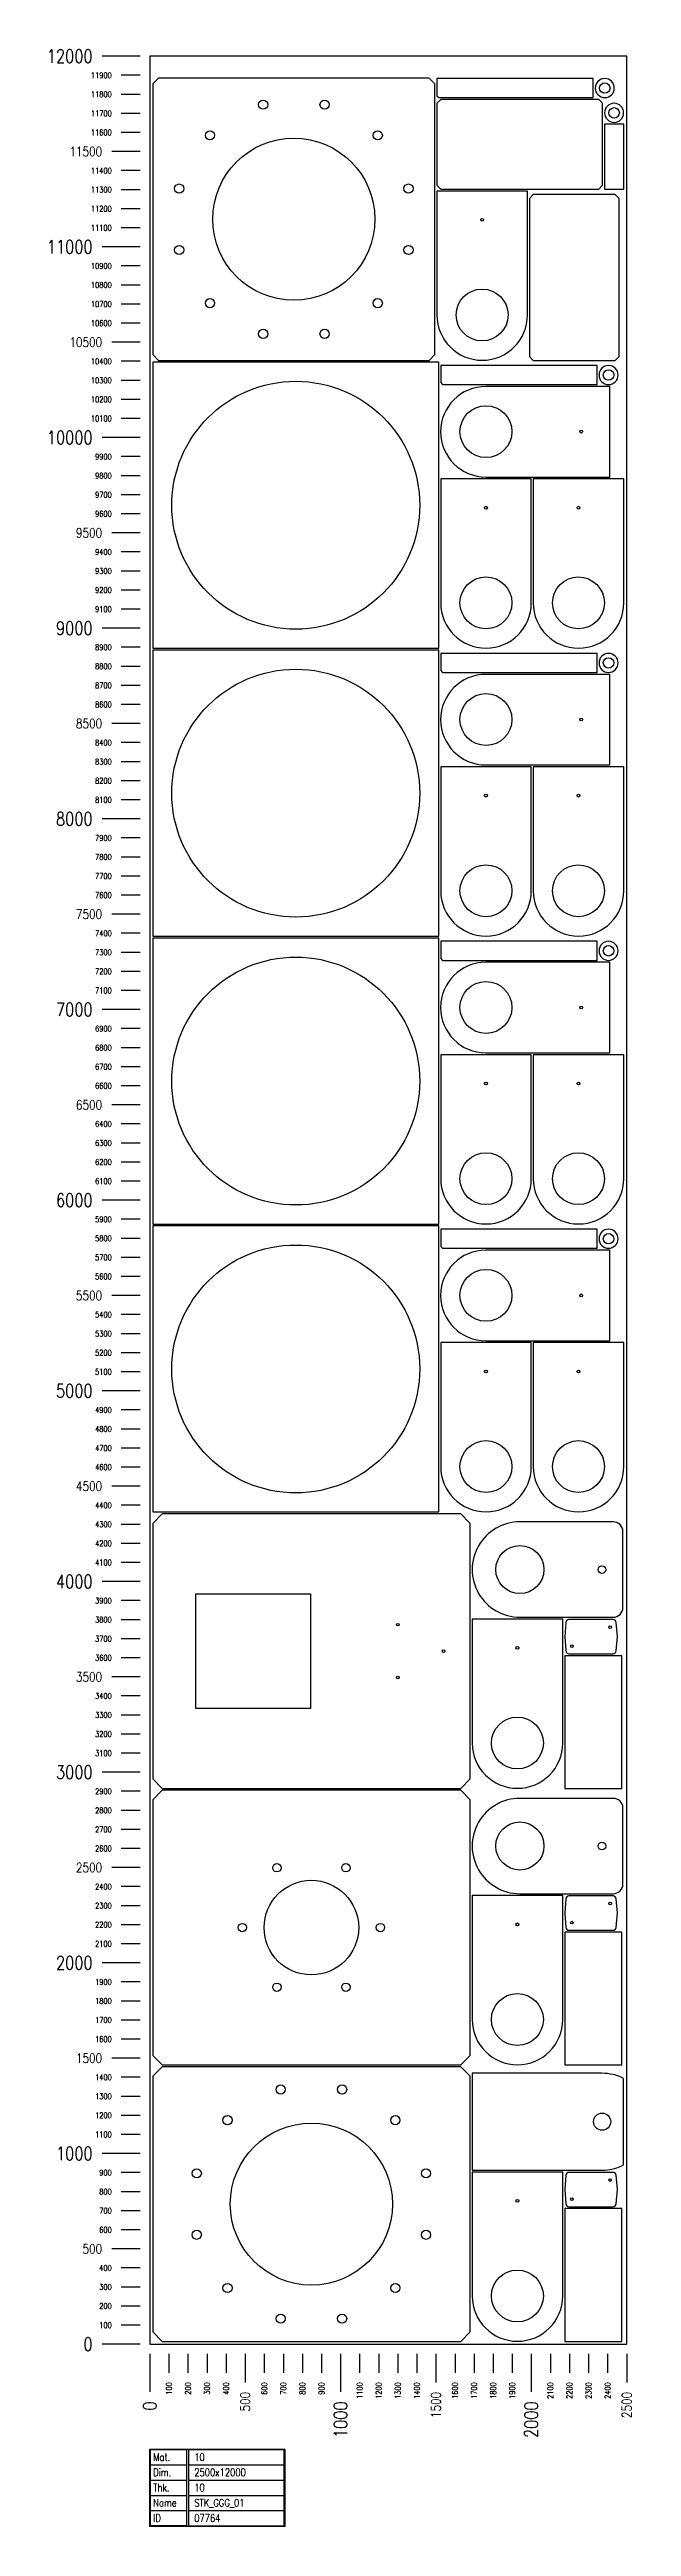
# Model space of a CAD drawing. Header units: millimetres. Extents: x 28039 to 145264, y 9873 to 40131.
# Drawn here: x 78890 to 81941, y 13439 to 26430 of the extents above; entities that cross this region are included whole.
import ezdxf
from ezdxf.enums import TextEntityAlignment as Align

# ---------------------------------------------------------------- set-up
doc = ezdxf.new("R2010")
doc.units = ezdxf.units.MM
doc.layers.add('TEXT', color=7, linetype='Continuous')
doc.styles.add('EasyCutStyle', font='romans.shx', dxfattribs={"width": 0.8})

# ---------------------------------------------------------------- blocks, each defined once
blk = doc.blocks.new('LogoSheet_97095')
at = {"color": 1}
for p, q in [((-50, 12000), (-250, 12000)), ((-50, 11000), (-250, 11000)), ((-50, 10000), (-250, 10000)), ((-50, 9000), (-250, 9000)), ((-50, 8000), (-250, 8000)), ((-50, 7000), (-250, 7000)), ((-50, 6000), (-250, 6000)), ((-50, 5000), (-250, 5000)), ((-50, 4000), (-250, 4000)), ((-50, 3000), (-250, 3000)), ((-50, 2000), (-250, 2000)), ((-50, 1000), (-250, 1000)), ((-50, 0), (-250, 0)), ((0, -50), (0, -250)), ((1000, -50), (1000, -250)), ((2000, -50), (2000, -250)), ((203, -553), (705, -553)), ((203, -633), (705, -633)), ((203, -713), (705, -713)), ((203, -793), (705, -793)), ((203, -873), (705, -873))]:
    blk.add_line(p, q, dxfattribs=at)
at = {"color": 2}
for p, q in [((-50, 11900), (-150, 11900)), ((-50, 11800), (-150, 11800)), ((-50, 11700), (-150, 11700)), ((-50, 11600), (-150, 11600)), ((-50, 11400), (-150, 11400)), ((-50, 11300), (-150, 11300)), ((-50, 11200), (-150, 11200)), ((-50, 11100), (-150, 11100)), ((-50, 10900), (-150, 10900)), ((-50, 10800), (-150, 10800)), ((-50, 10700), (-150, 10700)), ((-50, 10600), (-150, 10600)), ((-50, 10400), (-150, 10400)), ((-50, 10300), (-150, 10300)), ((-50, 10200), (-150, 10200)), ((-50, 10100), (-150, 10100)), ((-50, 9900), (-150, 9900)), ((-50, 9800), (-150, 9800)), ((-50, 9700), (-150, 9700)), ((-50, 9600), (-150, 9600)), ((-50, 9400), (-150, 9400)), ((-50, 9300), (-150, 9300)), ((-50, 9200), (-150, 9200)), ((-50, 9100), (-150, 9100)), ((-50, 8900), (-150, 8900)), ((-50, 8800), (-150, 8800)), ((-50, 8700), (-150, 8700)), ((-50, 8600), (-150, 8600)), ((-50, 8400), (-150, 8400)), ((-50, 8300), (-150, 8300)), ((-50, 8200), (-150, 8200)), ((-50, 8100), (-150, 8100)), ((-50, 7900), (-150, 7900)), ((-50, 7800), (-150, 7800)), ((-50, 7700), (-150, 7700)), ((-50, 7600), (-150, 7600)), ((-50, 7400), (-150, 7400)), ((-50, 7300), (-150, 7300)), ((-50, 7200), (-150, 7200)), ((-50, 7100), (-150, 7100)), ((-50, 6900), (-150, 6900)), ((-50, 6800), (-150, 6800)), ((-50, 6700), (-150, 6700)), ((-50, 6600), (-150, 6600)), ((-50, 6400), (-150, 6400)), ((-50, 6300), (-150, 6300)), ((-50, 6200), (-150, 6200)), ((-50, 6100), (-150, 6100)), ((-50, 5900), (-150, 5900)), ((-50, 5800), (-150, 5800)), ((-50, 5700), (-150, 5700)), ((-50, 5600), (-150, 5600)), ((-50, 5400), (-150, 5400)), ((-50, 5300), (-150, 5300)), ((-50, 5200), (-150, 5200)), ((-50, 5100), (-150, 5100)), ((-50, 4900), (-150, 4900)), ((-50, 4800), (-150, 4800)), ((-50, 4700), (-150, 4700)), ((-50, 4600), (-150, 4600)), ((-50, 4400), (-150, 4400)), ((-50, 4300), (-150, 4300)), ((-50, 4200), (-150, 4200)), ((-50, 4100), (-150, 4100)), ((-50, 3900), (-150, 3900)), ((-50, 3800), (-150, 3800)), ((-50, 3700), (-150, 3700)), ((-50, 3600), (-150, 3600)), ((-50, 3400), (-150, 3400)), ((-50, 3300), (-150, 3300)), ((-50, 3200), (-150, 3200)), ((-50, 3100), (-150, 3100)), ((-50, 2900), (-150, 2900)), ((-50, 2800), (-150, 2800)), ((-50, 2700), (-150, 2700)), ((-50, 2600), (-150, 2600)), ((-50, 2400), (-150, 2400)), ((-50, 2300), (-150, 2300)), ((-50, 2200), (-150, 2200)), ((-50, 2100), (-150, 2100)), ((-50, 1900), (-150, 1900)), ((-50, 1800), (-150, 1800)), ((-50, 1700), (-150, 1700)), ((-50, 1600), (-150, 1600)), ((-50, 1400), (-150, 1400)), ((-50, 1300), (-150, 1300)), ((-50, 1200), (-150, 1200)), ((-50, 1100), (-150, 1100)), ((-50, 900), (-150, 900)), ((-50, 800), (-150, 800)), ((-50, 700), (-150, 700)), ((-50, 600), (-150, 600)), ((-50, 400), (-150, 400)), ((-50, 300), (-150, 300)), ((-50, 200), (-150, 200)), ((-50, 100), (-150, 100)), ((100, -50), (100, -150)), ((200, -50), (200, -150)), ((300, -50), (300, -150)), ((400, -50), (400, -150)), ((600, -50), (600, -150)), ((700, -50), (700, -150)), ((800, -50), (800, -150)), ((900, -50), (900, -150)), ((1100, -50), (1100, -150)), ((1200, -50), (1200, -150)), ((1300, -50), (1300, -150)), ((1400, -50), (1400, -150)), ((1600, -50), (1600, -150)), ((1700, -50), (1700, -150)), ((1800, -50), (1800, -150)), ((1900, -50), (1900, -150)), ((2100, -50), (2100, -150)), ((2200, -50), (2200, -150)), ((2300, -50), (2300, -150)), ((2400, -50), (2400, -150))]:
    blk.add_line(p, q, dxfattribs=at)
at = {"color": 7}
for p, q in [((-50, 11500), (-200, 11500)), ((-50, 10500), (-200, 10500)), ((-50, 9500), (-200, 9500)), ((-50, 8500), (-200, 8500)), ((-50, 7500), (-200, 7500)), ((-50, 6500), (-200, 6500)), ((-50, 5500), (-200, 5500)), ((-50, 4500), (-200, 4500)), ((-50, 3500), (-200, 3500)), ((-50, 2500), (-200, 2500)), ((-50, 1500), (-200, 1500)), ((-50, 500), (-200, 500)), ((500, -50), (500, -200)), ((1500, -50), (1500, -200)), ((2500, -50), (2500, -200))]:
    blk.add_line(p, q, dxfattribs=at)
at = {"color": 5}
for p, q in [((3, -553), (193, -553)), ((3, -633), (193, -633)), ((3, -713), (193, -713)), ((3, -793), (193, -793)), ((3, -873), (193, -873))]:
    blk.add_line(p, q, dxfattribs=at)
blk.add_line((193, -633), (193, -953))
blk.add_lwpolyline([(0, -550), (708, -550), (708, -956), (0, -956)], close=True)
blk.add_lwpolyline([(3, -553), (193, -553), (193, -953), (3, -953)], close=True, dxfattribs=at)
at = {"color": 1}
blk.add_lwpolyline([(705, -553), (203, -553), (203, -953), (705, -953)], close=True, dxfattribs=at)
at = {"color": 7, "style": 'EasyCutStyle', "width": 0.8}
for s, height, p in [('12000', 70, (-300, 12000)), ('11900', 30, (-200, 11900)), ('11800', 30, (-200, 11800)), ('11700', 30, (-200, 11700)), ('11600', 30, (-200, 11600)), ('11500', 50, (-250, 11500)), ('11400', 30, (-200, 11400)), ('11300', 30, (-200, 11300)), ('11200', 30, (-200, 11200)), ('11100', 30, (-200, 11100)), ('11000', 70, (-300, 11000)), ('10900', 30, (-200, 10900)), ('10800', 30, (-200, 10800)), ('10700', 30, (-200, 10700)), ('10500', 50, (-250, 10500)), ('10600', 30, (-200, 10600)), ('10400', 30, (-200, 10400)), ('10300', 30, (-200, 10300)), ('10200', 30, (-200, 10200)), ('10000', 70, (-300, 10000)), ('10100', 30, (-200, 10100)), ('9900', 30, (-200, 9900)), ('9800', 30, (-200, 9800)), ('9700', 30, (-200, 9700)), ('9600', 30, (-200, 9600)), ('9500', 50, (-250, 9500)), ('9400', 30, (-200, 9400)), ('9300', 30, (-200, 9300)), ('9200', 30, (-200, 9200)), ('9100', 30, (-200, 9100)), ('9000', 70, (-300, 9000)), ('8900', 30, (-200, 8900)), ('8800', 30, (-200, 8800)), ('8700', 30, (-200, 8700)), ('8600', 30, (-200, 8600)), ('8500', 50, (-250, 8500)), ('8400', 30, (-200, 8400)), ('8300', 30, (-200, 8300)), ('8200', 30, (-200, 8200)), ('8100', 30, (-200, 8100)), ('8000', 70, (-300, 8000)), ('7900', 30, (-200, 7900)), ('7800', 30, (-200, 7800)), ('7700', 30, (-200, 7700)), ('7600', 30, (-200, 7600)), ('7500', 50, (-250, 7500)), ('7400', 30, (-200, 7400)), ('7300', 30, (-200, 7300)), ('7200', 30, (-200, 7200)), ('7000', 70, (-300, 7000)), ('7100', 30, (-200, 7100)), ('6900', 30, (-200, 6900)), ('6800', 30, (-200, 6800)), ('6700', 30, (-200, 6700)), ('6500', 50, (-250, 6500)), ('6600', 30, (-200, 6600)), ('6400', 30, (-200, 6400)), ('6300', 30, (-200, 6300)), ('6200', 30, (-200, 6200)), ('6100', 30, (-200, 6100)), ('6000', 70, (-300, 6000)), ('5900', 30, (-200, 5900)), ('5800', 30, (-200, 5800)), ('5700', 30, (-200, 5700)), ('5600', 30, (-200, 5600)), ('5500', 50, (-250, 5500)), ('5400', 30, (-200, 5400)), ('5300', 30, (-200, 5300)), ('5200', 30, (-200, 5200)), ('5100', 30, (-200, 5100)), ('5000', 70, (-300, 5000)), ('4900', 30, (-200, 4900)), ('4800', 30, (-200, 4800)), ('4700', 30, (-200, 4700)), ('4600', 30, (-200, 4600)), ('4500', 50, (-250, 4500)), ('4400', 30, (-200, 4400)), ('4300', 30, (-200, 4300)), ('4200', 30, (-200, 4200)), ('4000', 70, (-300, 4000)), ('4100', 30, (-200, 4100)), ('3900', 30, (-200, 3900)), ('3800', 30, (-200, 3800)), ('3700', 30, (-200, 3700)), ('3500', 50, (-250, 3500)), ('3600', 30, (-200, 3600)), ('3400', 30, (-200, 3400)), ('3300', 30, (-200, 3300)), ('3200', 30, (-200, 3200)), ('3000', 70, (-300, 3000)), ('3100', 30, (-200, 3100)), ('2900', 30, (-200, 2900)), ('2800', 30, (-200, 2800)), ('2700', 30, (-200, 2700)), ('2600', 30, (-200, 2600)), ('2500', 50, (-250, 2500)), ('2400', 30, (-200, 2400)), ('2300', 30, (-200, 2300)), ('2200', 30, (-200, 2200)), ('2100', 30, (-200, 2100)), ('2000', 70, (-300, 2000)), ('1900', 30, (-200, 1900)), ('1800', 30, (-200, 1800)), ('1700', 30, (-200, 1700)), ('1600', 30, (-200, 1600)), ('1500', 50, (-250, 1500)), ('1400', 30, (-200, 1400)), ('1300', 30, (-200, 1300)), ('1200', 30, (-200, 1200)), ('1100', 30, (-200, 1100)), ('1000', 70, (-300, 1000)), ('900', 30, (-200, 900)), ('800', 30, (-200, 800)), ('700', 30, (-200, 700)), ('500', 50, (-250, 500)), ('600', 30, (-200, 600)), ('400', 30, (-200, 400)), ('300', 30, (-200, 300)), ('200', 30, (-200, 200)), ('0', 70, (-300, 0)), ('100', 30, (-200, 100))]:
    blk.add_text(s, height=height, dxfattribs=at).set_placement(p, align=Align.MIDDLE_RIGHT)
for s, height, p in [('100', 30, (100, -200)), ('200', 30, (200, -200)), ('300', 30, (300, -200)), ('400', 30, (400, -200)), ('500', 50, (500, -250)), ('600', 30, (600, -200)), ('700', 30, (700, -200)), ('800', 30, (800, -200)), ('900', 30, (900, -200)), ('1100', 30, (1100, -200)), ('1200', 30, (1200, -200)), ('1300', 30, (1300, -200)), ('1400', 30, (1400, -200)), ('1500', 50, (1500, -250)), ('1600', 30, (1600, -200)), ('1700', 30, (1700, -200)), ('1800', 30, (1800, -200)), ('1900', 30, (1900, -200)), ('2100', 30, (2100, -200)), ('2200', 30, (2200, -200)), ('2300', 30, (2300, -200)), ('2400', 30, (2400, -200)), ('2500', 50, (2500, -250)), ('0', 70, (0, -300)), ('1000', 70, (1000, -300)), ('2000', 70, (2000, -300))]:
    blk.add_text(s, height=height, rotation=90, dxfattribs=at).set_placement(p, align=Align.MIDDLE_RIGHT)
at = {"style": 'EasyCutStyle', "width": 0.8}
for tag, p in [('MATERIAL_SHEET', (233, -612)), ('THICKNESS_SHEET', (233, -772)), ('DIMENSION_SHEET', (233, -692)), ('NAME_SHEET', (233, -852)), ('ID_SHEET', (233, -932))]:
    blk.add_attdef(tag, p, '', height=40, dxfattribs=at)
at = {"layer": 'TEXT', "color": 251, "style": 'EasyCutStyle', "width": 0.8}
for s, p in [('Mat.', (18, -612)), ('Thk.', (18, -772)), ('Dim.', (18, -692)), ('Name', (18, -852)), ('ID', (18, -932))]:
    blk.add_text(s, height=40, dxfattribs=at).set_placement(p)

msp = doc.modelspace()

# ---------------------------------------------------------------- linework, layer by layer
at = {"color": 34, "true_color": 0x945a17}
msp.add_lwpolyline([(79416, 14395), (81916, 14395), (81916, 26395), (79416, 26395)], close=True, dxfattribs=at)
at = {"color": 2}
for points in [[(80881, 24800), (80911, 24830), (80911, 26250), (80881, 26280), (79461, 26280), (79431, 26250), (79431, 24830), (79461, 24800)], [(80921, 26188), (80931, 26178), (81741, 26178), (81741, 26278), (80921, 26278)], [(80921, 25718), (80941, 25698), (81770, 25698), (81790, 25718), (81790, 26148), (81770, 26168), (80941, 26168), (80921, 26148)], [(81901, 25698), (81901, 26038), (81800, 26038), (81800, 25698)], [(81856, 24800), (81876, 24820), (81876, 25649), (81856, 25669), (81426, 25669), (81406, 25649), (81406, 24820), (81426, 24800)], [(80931, 23290), (80931, 24790), (79431, 24790), (79431, 23290)], [(80941, 24683), (80951, 24673), (81761, 24673), (81761, 24773), (80941, 24773)], [(80931, 21780), (80931, 23280), (79431, 23280), (79431, 21780)], [(80941, 23173), (80951, 23163), (81761, 23163), (81761, 23263), (80941, 23263)], [(80931, 20270), (80931, 21770), (79431, 21770), (79431, 20270)], [(80941, 21663), (80951, 21653), (81761, 21653), (81761, 21753), (80941, 21753)], [(80931, 18760), (80931, 20260), (79431, 20260), (79431, 18760)], [(80941, 20153), (80951, 20143), (81761, 20143), (81761, 20243), (80941, 20243)], [(79431, 17360), (79481, 17310), (81046, 17310), (81096, 17360), (81096, 18700), (81046, 18750), (79481, 18750), (79431, 18700)], [(81891, 17310), (81891, 18006), (81591, 18006), (81591, 17310)], [(79431, 15910), (79481, 15860), (81046, 15860), (81096, 15910), (81096, 17250), (81046, 17300), (79481, 17300), (79431, 17250)], [(81891, 15860), (81891, 16556), (81591, 16556), (81591, 15860)], [(79431, 14460), (79481, 14410), (81046, 14410), (81096, 14460), (81096, 15800), (81046, 15850), (79481, 15850), (79431, 15800)], [(81891, 14410), (81891, 15106), (81591, 15106), (81591, 14410)]]:
    msp.add_lwpolyline(points, close=True, dxfattribs=at)
at = {"color": 2, "elevation": 0}
for points in [[(81801, 26178, 1), (81801, 26278, 1)], [(81850, 26048, 1), (81850, 26148, 1)], [(81396, 25038), (81396, 25688), (80921, 25688), (80921, 25038, 1)], [(81821, 24673, 1), (81821, 24773, 1)], [(81178, 24188), (81828, 24188), (81828, 24663), (81178, 24663, 1)], [(81416, 23528), (81416, 24178), (80941, 24178), (80941, 23528, 1)], [(81901, 23528), (81901, 24178), (81426, 24178), (81426, 23528, 1)], [(81821, 23163, 1), (81821, 23263, 1)], [(81178, 22678), (81828, 22678), (81828, 23153), (81178, 23153, 1)], [(81416, 22018), (81416, 22668), (80941, 22668), (80941, 22018, 1)], [(81901, 22018), (81901, 22668), (81426, 22668), (81426, 22018, 1)], [(81821, 21653, 1), (81821, 21753, 1)], [(81178, 21168), (81828, 21168), (81828, 21643), (81178, 21643, 1)], [(81416, 20508), (81416, 21158), (80941, 21158), (80941, 20508, 1)], [(81901, 20508), (81901, 21158), (81426, 21158), (81426, 20508, 1)], [(81821, 20143, 1), (81821, 20243, 1)], [(81178, 19658), (81828, 19658), (81828, 20133), (81178, 20133, 1)], [(81416, 18998), (81416, 19648), (80941, 19648), (80941, 18998, 1)], [(81901, 18998), (81901, 19648), (81426, 19648), (81426, 18998, 1)], [(81356, 18208), (81846, 18208, 0.414214), (81896, 18258), (81896, 18658, 0.414214), (81846, 18708), (81356, 18708, 1.000019)], [(81581, 17548), (81581, 18198), (81106, 18198), (81106, 17548, 1)], [(81861, 18031), (81867, 18107), (81861, 18181, 0.39097), (81845, 18196), (81613, 18196, 0.39097), (81597, 18181), (81591, 18106), (81597, 18031, 0.39097), (81613, 18016), (81845, 18016, 0.39097)], [(81356, 16758), (81846, 16758, 0.414214), (81896, 16808), (81896, 17208, 0.414214), (81846, 17258), (81356, 17258, 1.000019)], [(81581, 16098), (81581, 16748), (81106, 16748), (81106, 16098, 1)], [(81861, 16581), (81867, 16657), (81861, 16731, 0.39097), (81845, 16746), (81613, 16746, 0.39097), (81597, 16731), (81591, 16656), (81597, 16581, 0.39097), (81613, 16566), (81845, 16566, 0.39097)], [(81106, 15308), (81786, 15308, 0.116362), (81900, 15335), (81900, 15789, 0.116889), (81786, 15816), (81106, 15816)], [(81581, 14648), (81581, 15298), (81106, 15298), (81106, 14648, 1)], [(81861, 15131), (81867, 15207), (81861, 15281, 0.39097), (81845, 15296), (81613, 15296, 0.39097), (81597, 15281), (81591, 15206), (81597, 15131, 0.39097), (81613, 15116), (81845, 15116, 0.39097)]]:
    msp.add_lwpolyline(points, format="xyb", close=True, dxfattribs=at)
at = {"color": 3}
msp.add_lwpolyline([(79658, 17730), (79658, 18330), (80258, 18330), (80258, 17730)], close=True, dxfattribs=at)
at = {"color": 4}
for centre, radius in [((81801, 26228, 0), 27.5), ((80010, 26141), 24), ((80332, 26141), 24), ((81850, 26098, 0), 27.5), ((79731, 25980), 24), ((80611, 25980), 24), ((80171, 25540), 425), ((79570, 25701), 24), ((80772, 25701), 24), ((81158, 25537, 0), 7.5), ((79570, 25379), 24), ((80772, 25379), 24), ((79731, 25100), 24), ((80611, 25100), 24), ((81158, 25038, 0), 136), ((80010, 24939), 24), ((80332, 24939), 24), ((80181, 24040), 650), ((81821, 24723, 0), 27.5), ((81178, 24426, 0), 136), ((81677, 24426, 0), 7.5), ((81178, 24027, 0), 7.5), ((81663, 24027, 0), 7.5), ((81178, 23528, 0), 136), ((81663, 23528, 0), 136), ((80181, 22530), 650), ((81821, 23213, 0), 27.5), ((81178, 22916, 0), 136), ((81677, 22916, 0), 7.5), ((81178, 22517, 0), 7.5), ((81663, 22517, 0), 7.5), ((81178, 22018, 0), 136), ((81663, 22018, 0), 136), ((81821, 21703, 0), 27.5), ((80181, 21020), 650), ((81178, 21406, 0), 136), ((81677, 21406, 0), 7.5), ((81178, 21007, 0), 7.5), ((81663, 21007, 0), 7.5), ((81178, 20508, 0), 136), ((81663, 20508, 0), 136), ((80181, 19510), 650), ((81821, 20193, 0), 27.5), ((81178, 19896, 0), 136), ((81677, 19896, 0), 7.5), ((81178, 19497, 0), 7.5), ((81663, 19497, 0), 7.5), ((81178, 18998, 0), 136), ((81663, 18998, 0), 136), ((81356, 18458, 0), 126), ((81786, 18458, 0), 20), ((80716, 18169), 6.75), ((81629, 18056, 0), 7), ((81829, 18156, 0), 7), ((80956, 18030), 6.75), ((81343, 18047, 0), 7.5), ((80716, 17892), 6.75), ((81343, 17548, 0), 136), ((81356, 17008, 0), 126), ((81786, 17008, 0), 20), ((80082, 16894), 22), ((80444, 16894), 22), ((80263, 16580), 248), ((81829, 16706, 0), 7), ((79901, 16580), 22), ((80625, 16580), 22), ((81343, 16597, 0), 7.5), ((81629, 16606, 0), 7), ((80082, 16267), 22), ((80444, 16267), 22), ((81343, 16098, 0), 136), ((80102, 15731), 24), ((80424, 15731), 24), ((79823, 15570), 24), ((80703, 15570), 24), ((81787, 15562, 0), 45), ((80263, 15130), 425), ((79662, 15291), 24), ((80864, 15291), 24), ((81829, 15256, 0), 7), ((81343, 15147, 0), 7.5), ((81629, 15156, 0), 7), ((79662, 14969), 24), ((80864, 14969), 24), ((79823, 14690), 24), ((80703, 14690), 24), ((81343, 14648, 0), 136), ((80102, 14529), 24), ((80424, 14529), 24)]:
    msp.add_circle(centre, radius, dxfattribs=at)

# ---------------------------------------------------------------- block references
msp.add_blockref('LogoSheet_97095', (79416, 14395)).add_auto_attribs({'DIMENSION_SHEET': '2500x12000', 'THICKNESS_SHEET': '10', 'NAME_SHEET': 'STK_GGG_01', 'ID_SHEET': '07764', 'MATERIAL_SHEET': '10'})

doc.saveas('drawing.dxf')
